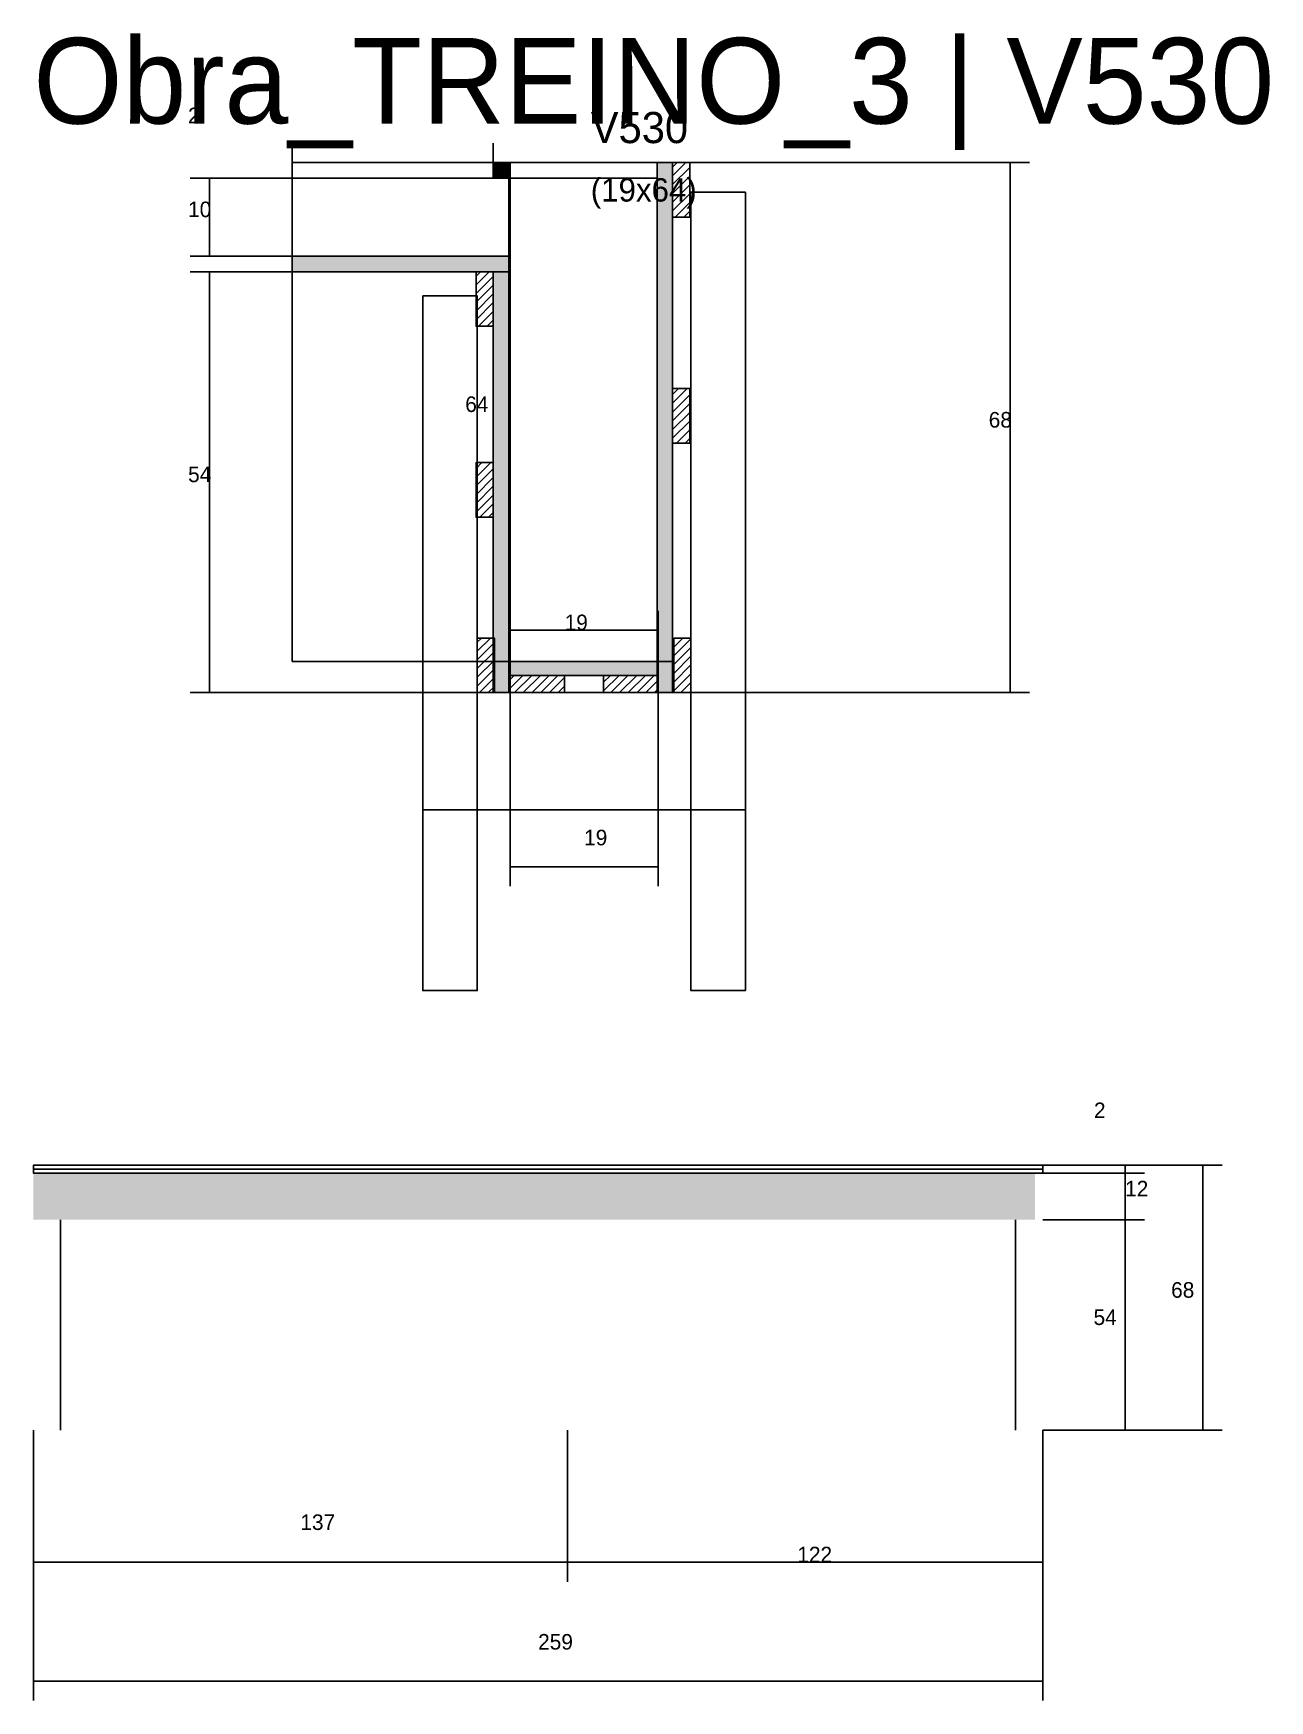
# Model space of a CAD drawing. Header units: metres. Extents: x -41 to 34800, y -36000 to 1848.
# Drawn here: x 2980 to 3297.2, y -31064.7 to -30636.8 of the extents above; entities that cross this region are included whole.
import ezdxf

# ---------------------------------------------------------------- set-up
doc = ezdxf.new("R2010")
doc.units = ezdxf.units.M
for name, color, linetype in [('CONCRETO', 251, 'Continuous'), ('COTA', 4, 'Continuous'), ('Cota Seção (2x)', 4, 'Continuous'), ('Hachura', 253, 'Continuous'), ('LABEL_ID', 3, 'Continuous'), ('Madeira', 126, 'Continuous'), ('Painéis', 200, 'Continuous'), ('SARR_2.2x7', 40, 'Continuous'), ('SARR_3.5x7', 81, 'Continuous'), ('SARR_EDITAR', 141, 'Continuous'), ('Texto Seção', 7, 'Continuous')]:
    doc.layers.add(name, color=color, linetype=linetype)

msp = doc.modelspace()

# ---------------------------------------------------------------- texts
at = {"layer": 'COTA'}
for s, p in [('2', (3019.7, -30659.9)), ('10', (3019.7, -30684)), ('68', (3225.1, -30738)), ('54', (3019.7, -30752)), ('19', (3121.3, -30845.2)), ('2', (3252.1, -30915.2)), ('12', (3260.1, -30935.3)), ('68', (3271.9, -30961.3)), ('54', (3252, -30968.3)), ('137', (3048.5, -31020.9)), ('122', (3176, -31029.2)), ('259', (3109.5, -31051.6))]:
    msp.add_text(s, height=4, dxfattribs=at).set_placement(p)
at = {"layer": 'Cota Seção (2x)'}
for s, p in [('64', (3090.8, -30734)), ('19', (3116.3, -30790))]:
    msp.add_text(s, height=4, dxfattribs=at).set_placement(p)
at = {"layer": 'LABEL_ID'}
msp.add_text('Obra_TREINO_3 | V530', height=22, dxfattribs=at).set_placement((2980, -30660))
at = {"layer": 'Texto Seção'}
for s, height, p in [('V530', 8, (3123, -30665)), ('(19x64)', 6, (3123, -30680))]:
    msp.add_text(s, height=height, dxfattribs=at).set_placement(p)

# ---------------------------------------------------------------- hatches: boundary and pattern name
at = {"layer": 'COTA'}
h = msp.add_hatch(dxfattribs=at)
h.set_pattern_fill('AR-CONC', scale=0.03)
h.paths.add_polyline_path([(2980, -30929.3), (2980, -30941.3), (2980, -30941.3), (3237, -30941.3), (3237, -30941.3), (3237, -30929.3), (3237, -30929.3), (2980, -30929.3)])
at = {"layer": 'Hachura'}
h = msp.add_hatch(color=8, dxfattribs=at)
h.dxf.hatch_style = 1
h.paths.add_polyline_path([(3098, -30674), (3102, -30674), (3102, -30674), (3102, -30670), (3102, -30670), (3098, -30670), (3098, -30670), (3098, -30674)])
h = msp.add_hatch(color=8, dxfattribs=at)
h.dxf.hatch_style = 1
h.paths.add_polyline_path([(3144, -30670), (3140, -30670), (3140, -30670), (3140, -30806), (3140, -30806), (3144, -30806), (3144, -30806), (3144, -30670)])
h = msp.add_hatch(dxfattribs=at)
h.set_pattern_fill('ANSI31', scale=0.5)
h.paths.add_polyline_path([(3148.4, -30670), (3144, -30670), (3144, -30670), (3144, -30684), (3144, -30684), (3148.4, -30684), (3148.4, -30684), (3148.4, -30670)])
h = msp.add_hatch(color=8, dxfattribs=at)
h.dxf.hatch_style = 1
h.paths.add_polyline_path([(3046.4, -30698), (3046.4, -30694), (3046.4, -30694), (3102, -30694), (3102, -30694), (3102, -30698), (3102, -30698), (3046.4, -30698)])
h = msp.add_hatch(dxfattribs=at)
h.set_pattern_fill('ANSI31', scale=0.5)
h.paths.add_polyline_path([(3098, -30698), (3093.6, -30698), (3093.6, -30698), (3093.6, -30712), (3093.6, -30712), (3098, -30712), (3098, -30712), (3098, -30698)])
h = msp.add_hatch(color=8, dxfattribs=at)
h.dxf.hatch_style = 1
h.paths.add_polyline_path([(3098, -30698), (3102, -30698), (3102, -30698), (3102, -30806), (3102, -30806), (3098, -30806), (3098, -30806), (3098, -30698)])
h = msp.add_hatch(dxfattribs=at)
h.set_pattern_fill('ANSI31', scale=0.5)
h.paths.add_polyline_path([(3148.4, -30728), (3144, -30728), (3144, -30728), (3144, -30742), (3144, -30742), (3148.4, -30742), (3148.4, -30742), (3148.4, -30728)])
h = msp.add_hatch(dxfattribs=at)
h.set_pattern_fill('ANSI31', scale=0.5)
h.paths.add_polyline_path([(3098, -30747), (3093.6, -30747), (3093.6, -30747), (3093.6, -30761), (3093.6, -30761), (3098, -30761), (3098, -30761), (3098, -30747)])
h = msp.add_hatch(dxfattribs=at)
h.set_pattern_fill('ANSI31', scale=0.5)
h.paths.add_polyline_path([(3093.9, -30792), (3098.3, -30792), (3098.3, -30792), (3098.3, -30806), (3098.3, -30806), (3093.9, -30806), (3093.9, -30806), (3093.9, -30792)])
h = msp.add_hatch(dxfattribs=at)
h.set_pattern_fill('ANSI31', scale=0.5)
h.paths.add_polyline_path([(3144.3, -30792), (3148.7, -30792), (3148.7, -30792), (3148.7, -30806), (3148.7, -30806), (3144.3, -30806), (3144.3, -30806), (3144.3, -30792)])
h = msp.add_hatch(color=8, dxfattribs=at)
h.dxf.hatch_style = 1
h.paths.add_polyline_path([(3140.3, -30801.6), (3140.3, -30798), (3140.3, -30798), (3102.3, -30798), (3102.3, -30798), (3102.3, -30801.6), (3102.3, -30801.6), (3140.3, -30801.6)])
h = msp.add_hatch(dxfattribs=at)
h.set_pattern_fill('ANSI31', scale=0.5)
h.paths.add_polyline_path([(3102.3, -30806), (3102.3, -30801.6), (3102.3, -30801.6), (3116.3, -30801.6), (3116.3, -30801.6), (3116.3, -30806), (3116.3, -30806), (3102.3, -30806)])
h = msp.add_hatch(dxfattribs=at)
h.set_pattern_fill('ANSI31', scale=0.5)
h.paths.add_polyline_path([(3140.3, -30806), (3140.3, -30801.6), (3140.3, -30801.6), (3126.3, -30801.6), (3126.3, -30801.6), (3126.3, -30806), (3126.3, -30806), (3140.3, -30806)])

# ---------------------------------------------------------------- linework, layer by layer
at = {"layer": 'CONCRETO'}
for points in [[(3140, -30694), (3140, -30694), (3140, -30726), (3140, -30726), (3140, -30798), (3102, -30798), (3102, -30694), (3046.4, -30694), (3046.4, -30674), (3102, -30674)], [(3102, -30694), (3102, -30696), (3102, -30696), (3102, -30798), (3140, -30798), (3140, -30670), (3144, -30670), (3144, -30670), (3102, -30670), (3102, -30674)]]:
    msp.add_lwpolyline(points, dxfattribs=at)
for points in [[(3046.4, -30798), (3140, -30798), (3140, -30674), (3046.4, -30674)], [(3102, -30798), (3144, -30798), (3144, -30670), (3102, -30670)]]:
    msp.add_lwpolyline(points, close=True, dxfattribs=at)
at = {"layer": 'COTA'}
for p, q in [((3046.4, -30674), (3046.4, -30665)), ((3098, -30670), (3098, -30665)), ((3046.4, -30674), (3020.2, -30674)), ((3025.2, -30694), (3025.2, -30674)), ((3046.4, -30670), (3098, -30670)), ((3148.4, -30670), (3235.6, -30670)), ((3230.6, -30806), (3230.6, -30670)), ((3046.4, -30694), (3020.2, -30694)), ((3046.4, -30698), (3020.2, -30698)), ((3025.2, -30806), (3025.2, -30698)), ((3079.9, -30806), (3020.2, -30806)), ((3102.3, -30806), (3102.3, -30855.7)), ((3140.3, -30806), (3140.3, -30855.7)), ((3162.7, -30806), (3235.6, -30806)), ((3102.3, -30850.7), (3140.3, -30850.7)), ((3239, -30927.3), (3285, -30927.3)), ((3239, -30927.3), (3265.1, -30927.3)), ((3239, -30929.3), (3265.1, -30929.3)), ((3239, -30929.3), (3265.1, -30929.3)), ((3260.1, -30929.3), (3260.1, -30927.3)), ((3260.1, -30941.3), (3260.1, -30929.3)), ((3280, -30995.3), (3280, -30927.3)), ((3239, -30941.3), (3265.1, -30941.3)), ((3239, -30941.3), (3265.1, -30941.3)), ((3260.1, -30995.3), (3260.1, -30941.3)), ((2980, -30995.3), (2980, -31034.2)), ((2980, -30995.3), (2980, -31064.7)), ((3117, -30995.3), (3117, -31034.2)), ((3117, -30995.3), (3117, -31034.2)), ((3239, -30995.3), (3239, -31034.2)), ((3239, -30995.3), (3239, -31064.7)), ((3239, -30995.3), (3265.1, -30995.3)), ((3239, -30995.3), (3285, -30995.3)), ((2980, -31029.2), (3117, -31029.2)), ((3117, -31029.2), (3239, -31029.2)), ((2980, -31059.7), (3239, -31059.7))]:
    msp.add_line(p, q, dxfattribs=at)
at = {"layer": 'Cota Seção (2x)'}
for p, q in [((3102.3, -30798), (3102.3, -30670)), ((3102.3, -30670), (3107.3, -30670)), ((3102.3, -30806), (3102.3, -30785)), ((3140.3, -30806), (3140.3, -30785)), ((3102.3, -30790), (3140.3, -30790)), ((3102.3, -30798), (3107.3, -30798))]:
    msp.add_line(p, q, dxfattribs=at)
at = {"layer": 'Madeira'}
for points in [[(3148.4, -30670), (3144, -30670), (3144, -30684), (3148.4, -30684)], [(3098, -30698), (3093.6, -30698), (3093.6, -30712), (3098, -30712)], [(3148.4, -30728), (3144, -30728), (3144, -30742), (3148.4, -30742)], [(3098, -30747), (3093.6, -30747), (3093.6, -30761), (3098, -30761)], [(3093.9, -30792), (3098.3, -30792), (3098.3, -30806), (3093.9, -30806)], [(3144.3, -30792), (3148.7, -30792), (3148.7, -30806), (3144.3, -30806)], [(3102.3, -30806), (3102.3, -30801.6), (3116.3, -30801.6), (3116.3, -30806)], [(3140.3, -30806), (3140.3, -30801.6), (3126.3, -30801.6), (3126.3, -30806)]]:
    msp.add_lwpolyline(points, close=True, dxfattribs=at)
at = {"layer": 'Painéis'}
for p, q in [((3140, -30806), (3140, -30670)), ((3046.4, -30694), (3102, -30694)), ((3046.4, -30698), (3046.4, -30694)), ((3102, -30698), (3102, -30694)), ((3102, -30806), (3102, -30698)), ((3102.3, -30798), (3140.3, -30798)), ((3102.3, -30801.6), (3102.3, -30798)), ((3140.3, -30801.6), (3140.3, -30798)), ((2980, -30927.3), (3239, -30927.3)), ((2980, -30929.3), (3239, -30929.3))]:
    msp.add_line(p, q, dxfattribs=at)
for points in [[(3098, -30670), (3102, -30670), (3102, -30674), (3098, -30674)], [(3144, -30670), (3140, -30670), (3140, -30806), (3144, -30806)], [(3046.4, -30698), (3046.4, -30694), (3102, -30694), (3102, -30698)], [(3098, -30698), (3102, -30698), (3102, -30806), (3098, -30806)], [(3140.3, -30801.6), (3140.3, -30798), (3102.3, -30798), (3102.3, -30801.6)], [(3239, -30927.3), (2980, -30927.3), (2980, -30929.3), (3239, -30929.3)]]:
    msp.add_lwpolyline(points, close=True, dxfattribs=at)
at = {"layer": 'SARR_2.2x7'}
for p, q in [((2987, -30995.3), (2987, -30941.3)), ((3232, -30995.3), (3232, -30941.3))]:
    msp.add_line(p, q, dxfattribs=at)
at = {"layer": 'SARR_3.5x7'}
for points in [[(3162.7, -30677.6), (3148.7, -30677.6), (3148.7, -30882.5), (3162.7, -30882.5)], [(3079.9, -30704.2), (3093.9, -30704.2), (3093.9, -30882.5), (3079.9, -30882.5)], [(3079.9, -30806), (3162.7, -30806), (3162.7, -30836.1), (3079.9, -30836.1)]]:
    msp.add_lwpolyline(points, close=True, dxfattribs=at)
at = {"layer": 'SARR_EDITAR'}
for p, q in [((2980, -30928.3), (3117, -30928.3)), ((3117, -30928.3), (3239, -30928.3))]:
    msp.add_line(p, q, dxfattribs=at)

msp.set_redraw_order([(e.dxf.handle, doc.entitydb.next_handle()) for e in msp.query("TEXT MTEXT ATTDEF DIMENSION ARC_DIMENSION")])  # texts and dimensions are drawn at this point

doc.saveas('drawing.dxf')
